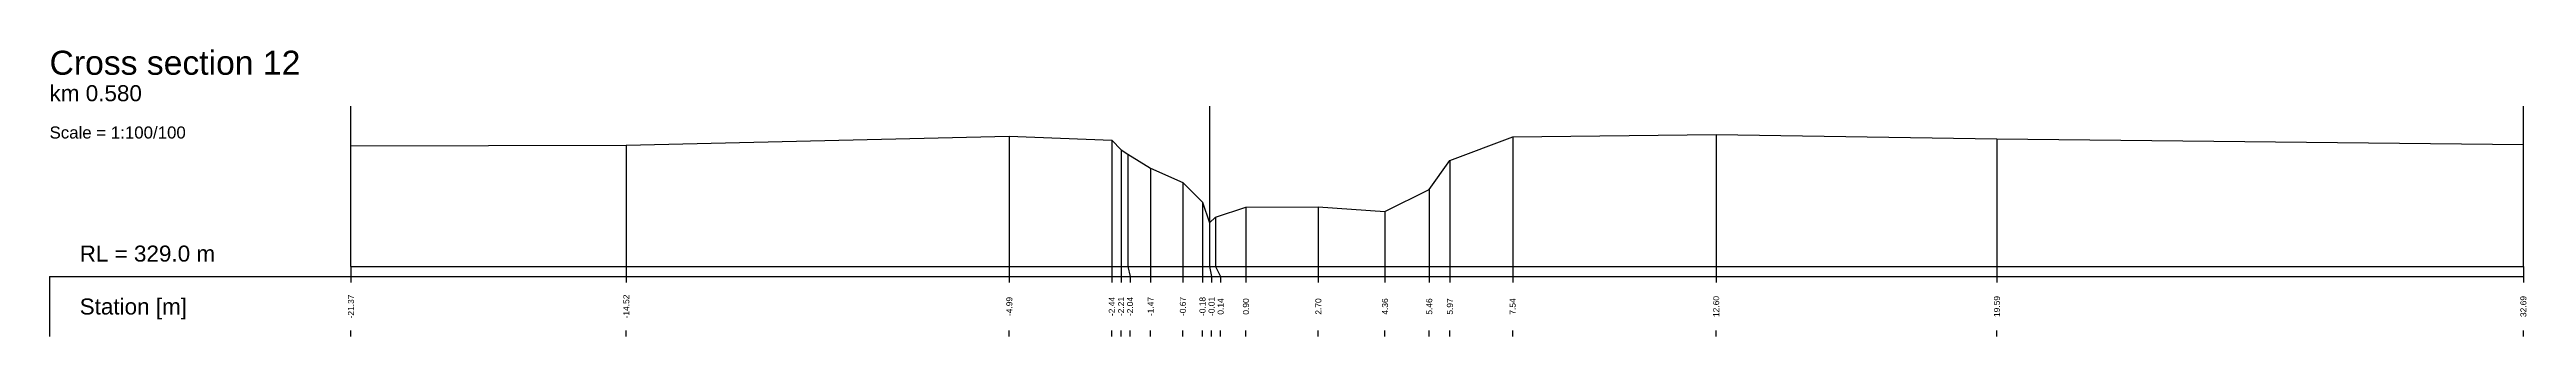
# Model space of a CAD drawing. Header units: millimetres. Extents: x -8 to 79, y -83 to 317.
# Drawn here: x -7.5 to 54.1, y 146.2 to 153.4 of the extents above; entities that cross this region are included whole.
import ezdxf
from ezdxf.enums import TextEntityAlignment as Align

# ---------------------------------------------------------------- set-up
doc = ezdxf.new("R2010")
doc.units = ezdxf.units.MM
doc.styles.get("Standard").update_dxf_attribs({"font": 'arial.ttf'})

msp = doc.modelspace()

# ---------------------------------------------------------------- texts
for s, height, p in [('Cross section 12', 0.6, (-7.5, 152.6)), ('km 0.580', 0.4, (-7.5, 152)), ('Scale = 1:100/100', 0.3, (-7.5, 151.1)), ('RL = 329.0 m', 0.4, (-6.75, 148))]:
    msp.add_text(s, height=height).set_placement(p, align=Align.BOTTOM_LEFT)
msp.add_text('Station [m]', height=0.4).set_placement((-6.75, 147), align=Align.MIDDLE_LEFT)
for s, p in [('-21.37', (0, 147)), ('-14.52', (6.851, 147)), ('-4.99', (16.383, 147)), ('-2.44', (18.932, 147)), ('-2.21', (19.162, 147)), ('-2.04', (19.387, 147)), ('-1.47', (19.899, 147)), ('-0.67', (20.701, 147)), ('-0.18', (21.19, 147)), ('-0.01', (21.415, 147)), ('0.14', (21.64, 147)), ('0.90', (22.27, 147)), ('2.70', (24.072, 147)), ('4.36', (25.73, 147)), ('5.46', (26.831, 147)), ('5.97', (27.346, 147)), ('7.54', (28.91, 147)), ('12.60', (33.972, 147)), ('19.59', (40.958, 147)), ('32.69', (54.058, 147))]:
    msp.add_text(s, height=0.15, rotation=90).set_placement(p, align=Align.MIDDLE)

# ---------------------------------------------------------------- linework, layer by layer
at = {"layer": 'axis', "color": 1}
msp.add_line((21.372, 148), (21.372, 152), dxfattribs=at)
at = {"layer": 'band'}
for p, q in [((0, 147.75), (0, 147.6)), ((6.851, 147.75), (6.851, 147.6)), ((16.383, 147.75), (16.383, 147.6)), ((18.932, 147.75), (18.932, 147.6)), ((19.162, 147.75), (19.162, 147.6)), ((19.387, 147.75), (19.387, 147.6)), ((19.899, 147.75), (19.899, 147.6)), ((20.701, 147.75), (20.701, 147.6)), ((21.19, 147.75), (21.19, 147.6)), ((21.415, 147.75), (21.415, 147.6)), ((21.64, 147.75), (21.64, 147.6)), ((22.27, 147.75), (22.27, 147.6)), ((24.072, 147.75), (24.072, 147.6)), ((25.73, 147.75), (25.73, 147.6)), ((26.831, 147.75), (26.831, 147.6)), ((27.346, 147.75), (27.346, 147.6)), ((28.91, 147.75), (28.91, 147.6)), ((33.972, 147.75), (33.972, 147.6)), ((40.958, 147.75), (40.958, 147.6)), ((54.058, 147.75), (54.058, 147.6)), ((0, 146.25), (0, 146.4)), ((6.851, 146.25), (6.851, 146.4)), ((16.383, 146.25), (16.383, 146.4)), ((18.932, 146.25), (18.932, 146.4)), ((19.162, 146.25), (19.162, 146.4)), ((19.387, 146.25), (19.387, 146.4)), ((19.899, 146.25), (19.899, 146.4)), ((20.701, 146.25), (20.701, 146.4)), ((21.19, 146.25), (21.19, 146.4)), ((21.415, 146.25), (21.415, 146.4)), ((21.64, 146.25), (21.64, 146.4)), ((22.27, 146.25), (22.27, 146.4)), ((24.072, 146.25), (24.072, 146.4)), ((25.73, 146.25), (25.73, 146.4)), ((26.831, 146.25), (26.831, 146.4)), ((27.346, 146.25), (27.346, 146.4)), ((28.91, 146.25), (28.91, 146.4)), ((33.972, 146.25), (33.972, 146.4)), ((40.958, 146.25), (40.958, 146.4)), ((54.058, 146.25), (54.058, 146.4))]:
    msp.add_line(p, q, dxfattribs=at)
at = {"layer": 'frame'}
for p, q in [((0, 148), (0, 152)), ((54.058, 148), (54.058, 152)), ((0, 148), (54.058, 148)), ((-7.5, 147.75), (54.058, 147.75)), ((-7.5, 147.75), (-7.5, 146.25))]:
    msp.add_line(p, q, dxfattribs=at)
at = {"layer": 'marker', "color": 253}
for p, q in [((6.851, 151.02), (6.851, 148)), ((16.383, 151.25), (16.383, 148)), ((18.932, 151.15), (18.932, 148)), ((28.91, 151.23), (28.91, 148)), ((33.972, 151.29), (33.972, 148)), ((40.958, 151.18), (40.958, 148)), ((19.162, 150.91), (19.162, 148)), ((19.331, 150.8), (19.331, 148)), ((19.899, 150.45), (19.899, 148)), ((27.346, 150.64), (27.346, 148)), ((20.701, 150.09), (20.701, 148)), ((26.831, 149.92), (26.831, 148)), ((21.19, 149.6), (21.19, 148)), ((21.51, 149.23), (21.51, 148)), ((22.27, 149.48), (22.27, 148)), ((24.072, 149.49), (24.072, 148)), ((25.73, 149.37), (25.73, 148)), ((21.36, 149.09), (21.36, 148)), ((0, 148), (0, 147.75)), ((6.851, 148), (6.851, 147.75)), ((16.383, 148), (16.383, 147.75)), ((18.932, 148), (18.932, 147.75)), ((19.162, 148), (19.162, 147.75)), ((19.331, 148), (19.387, 147.75)), ((19.899, 148), (19.899, 147.75)), ((20.701, 148), (20.701, 147.75)), ((21.19, 148), (21.19, 147.75)), ((21.36, 148), (21.415, 147.75)), ((21.51, 148), (21.64, 147.75)), ((22.27, 148), (22.27, 147.75)), ((24.072, 148), (24.072, 147.75)), ((25.73, 148), (25.73, 147.75)), ((26.831, 148), (26.831, 147.75)), ((27.346, 148), (27.346, 147.75)), ((28.91, 148), (28.91, 147.75)), ((33.972, 148), (33.972, 147.75)), ((40.958, 148), (40.958, 147.75)), ((54.058, 148), (54.058, 147.75))]:
    msp.add_line(p, q, dxfattribs=at)
at = {"layer": 'profile'}
msp.add_lwpolyline([(0, 151.01), (6.851, 151.02), (16.383, 151.25), (18.932, 151.15), (19.162, 150.91), (19.331, 150.8), (19.899, 150.45), (20.701, 150.09), (21.19, 149.6), (21.36, 149.09), (21.51, 149.23), (22.27, 149.48), (24.072, 149.49), (25.73, 149.37), (26.831, 149.92), (27.346, 150.64), (28.91, 151.23), (33.972, 151.29), (40.958, 151.18), (54.058, 151.04)], dxfattribs=at)

msp.set_redraw_order([(e.dxf.handle, doc.entitydb.next_handle()) for e in msp.query("TEXT MTEXT ATTDEF DIMENSION ARC_DIMENSION")])  # texts and dimensions are drawn at this point

doc.saveas('drawing.dxf')
